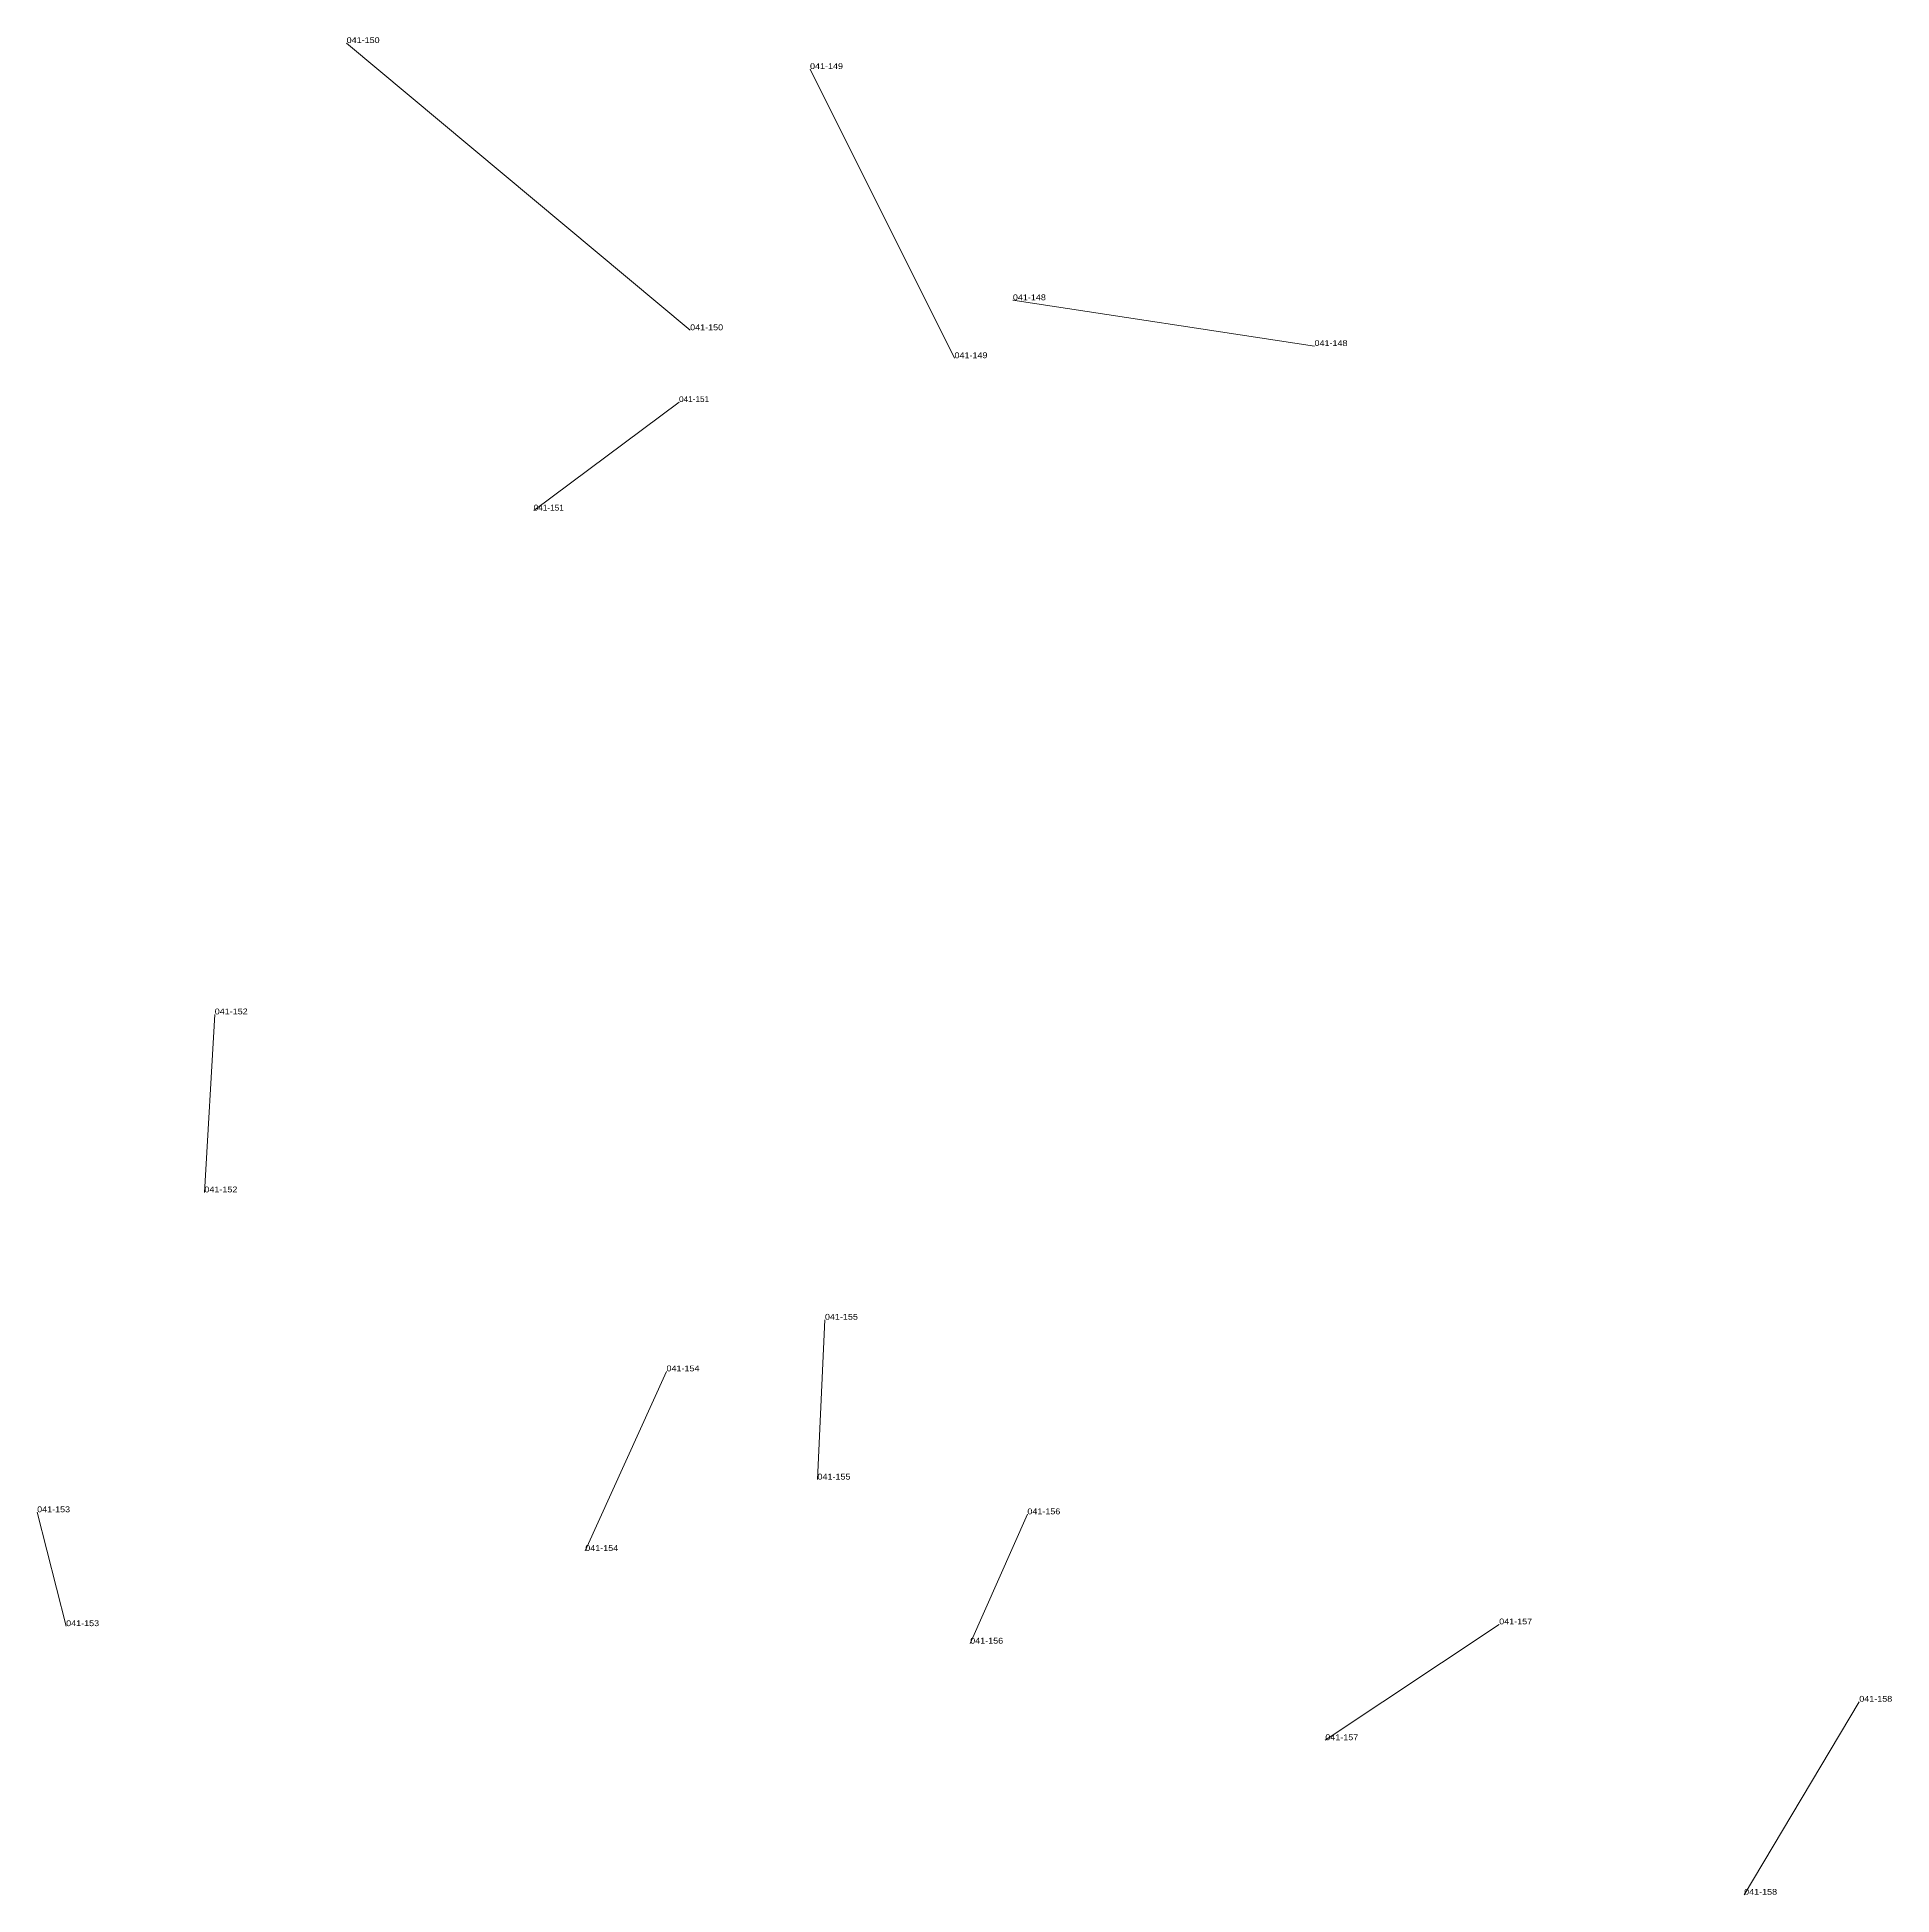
# Model space of a CAD drawing. Header units: metres. Extents: x 571156 to 607184, y 703608 to 727431.
# Drawn here: x 576877 to 577512, y 723588 to 724224 of the extents above; entities that cross this region are included whole.
import ezdxf

# ---------------------------------------------------------------- set-up
doc = ezdxf.new("R2010")
doc.units = ezdxf.units.M
doc.header["$LTSCALE"] = 0.8
doc.layers.add('60', color=7, linetype='Continuous', lineweight=13)
doc.layers.add('61', color=7, linetype='Continuous')

msp = doc.modelspace()

# ---------------------------------------------------------------- linework, layer by layer
at = {"layer": '60'}
for p, q in [((577100.47, 724123.75), (576982.78, 724222.13)), ((577100.47, 724123.75), (576982.78, 724222.13)), ((577191.04, 724114.17), (577141.54, 724213.22)), ((577191.04, 724114.17), (577141.54, 724213.22)), ((577211.05, 724134.02), (577314.38, 724118.33)), ((577211.05, 724134.02), (577314.38, 724118.33)), ((577096.66, 724099.16), (577046.87, 724061.97)), ((577096.66, 724099.16), (577046.87, 724061.97)), ((576937.58, 723889.37), (576934.05, 723828.39)), ((576937.58, 723889.37), (576934.05, 723828.39)), ((577144.1, 723730), (577146.65, 723784.76)), ((577144.1, 723730), (577146.65, 723784.76)), ((577064.53, 723705.54), (577092.36, 723767.07)), ((577064.53, 723705.54), (577092.36, 723767.07)), ((576886.68, 723679.79), (576876.74, 723718.81)), ((576886.68, 723679.79), (576876.74, 723718.81)), ((577196.42, 723673.8), (577216, 723718.1)), ((577196.42, 723673.8), (577216, 723718.1)), ((577318.08, 723640.72), (577377.66, 723680.39)), ((577318.08, 723640.72), (577377.66, 723680.39)), ((577461.58, 723587.76), (577501.03, 723653.89)), ((577461.58, 723587.76), (577501.03, 723653.89))]:
    msp.add_line(p, q, dxfattribs=at)

# ---------------------------------------------------------------- texts
for s, width, p in [('041-150', 1.15, (576982.78, 724222.13)), ('041-150', 1.15, (576982.78, 724222.13)), ('041-149', 1.15, (577141.54, 724213.22)), ('041-149', 1.15, (577141.54, 724213.22)), ('041-148', 1.15, (577314.38, 724118.33)), ('041-148', 1.15, (577314.38, 724118.33)), ('041-151', 1.05, (577046.87, 724061.97)), ('041-151', 1.05, (577046.87, 724061.97)), ('041-152', 1.15, (576934.05, 723828.39)), ('041-152', 1.15, (576934.05, 723828.39)), ('041-155', 1.15, (577146.65, 723784.76)), ('041-155', 1.15, (577146.65, 723784.76)), ('041-154', 1.15, (577092.36, 723767.07)), ('041-154', 1.15, (577092.36, 723767.07)), ('041-153', 1.15, (576876.74, 723718.81)), ('041-153', 1.15, (576876.74, 723718.81)), ('041-156', 1.15, (577216, 723718.1)), ('041-156', 1.15, (577216, 723718.1)), ('041-157', 1.15, (577377.66, 723680.39)), ('041-157', 1.15, (577377.66, 723680.39)), ('041-158', 1.15, (577501.03, 723653.89)), ('041-158', 1.15, (577501.03, 723653.89))]:
    msp.add_text(s, height=2, dxfattribs=dict(at, width=width)).set_placement(p)
at = {"layer": '61'}
for s, width, p in [('041-148', 1.15, (577211.05, 724134.02)), ('041-148', 1.15, (577211.05, 724134.02)), ('041-150', 1.15, (577100.47, 724123.75)), ('041-150', 1.15, (577100.47, 724123.75)), ('041-149', 1.15, (577191.04, 724114.17)), ('041-149', 1.15, (577191.04, 724114.17)), ('041-151', 1.05, (577096.66, 724099.16)), ('041-151', 1.05, (577096.66, 724099.16)), ('041-152', 1.15, (576937.58, 723889.37)), ('041-152', 1.15, (576937.58, 723889.37)), ('041-155', 1.15, (577144.1, 723730)), ('041-155', 1.15, (577144.1, 723730)), ('041-154', 1.15, (577064.53, 723705.54)), ('041-154', 1.15, (577064.53, 723705.54)), ('041-153', 1.15, (576886.68, 723679.79)), ('041-153', 1.15, (576886.68, 723679.79)), ('041-156', 1.15, (577196.42, 723673.8)), ('041-156', 1.15, (577196.42, 723673.8)), ('041-157', 1.15, (577318.08, 723640.72)), ('041-157', 1.15, (577318.08, 723640.72)), ('041-158', 1.15, (577461.58, 723587.76)), ('041-158', 1.15, (577461.58, 723587.76))]:
    msp.add_text(s, height=2, dxfattribs=dict(at, width=width)).set_placement(p)

doc.saveas('drawing.dxf')
